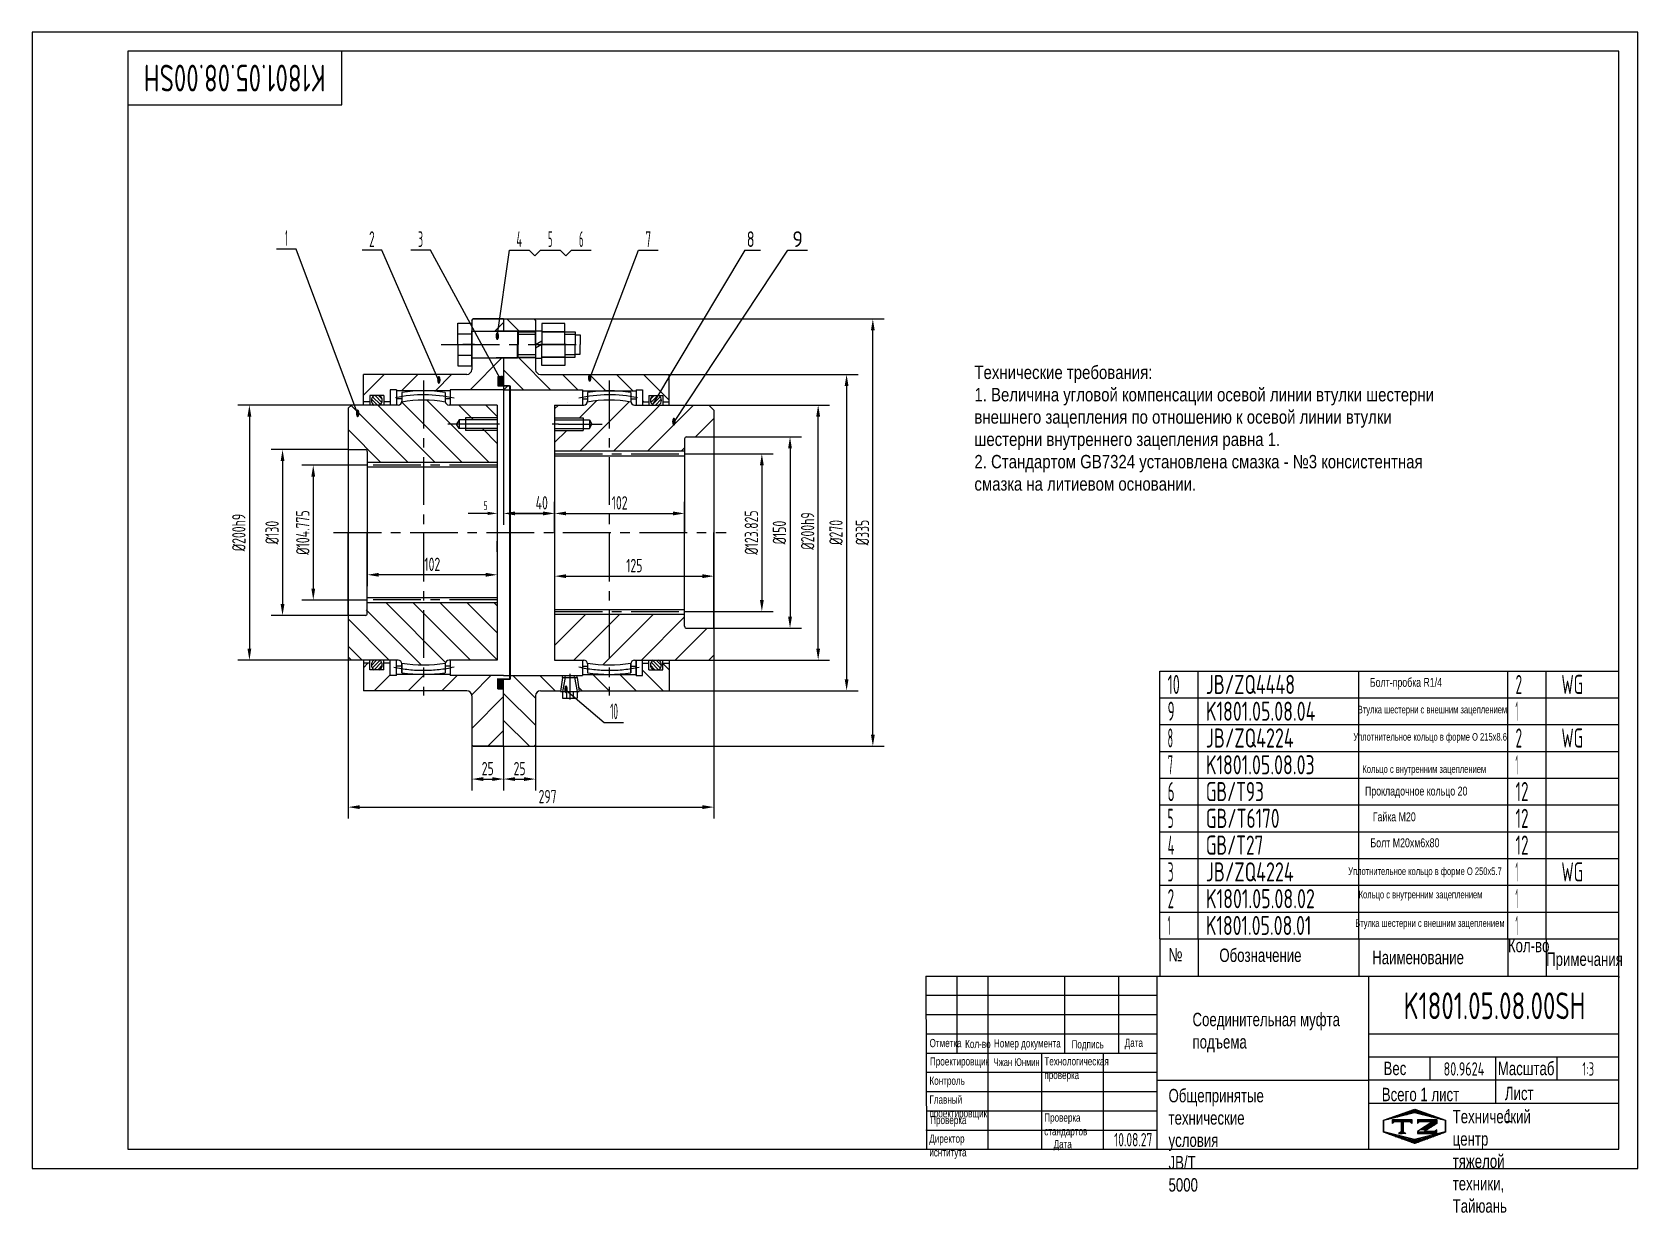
# Model space of a CAD drawing. Extents: x 0 to 1260, y -35 to 891.
import ezdxf
from ezdxf.enums import TextEntityAlignment as Align

# ---------------------------------------------------------------- set-up
doc = ezdxf.new("R2010")
doc.units = 0
doc.header["$LTSCALE"] = 30
doc.header["$MEASUREMENT"] = 0
for name, pattern in [('CENTER', [6.25, 5, -0.5, 0.25, -0.5]), ('F', [0.75, 0.5, -0.25]), ('G', [2, 1.25, -0.25, 0.25, -0.25])]:
    doc.linetypes.add(name, pattern=pattern)
doc.layers.get('0').update_dxf_attribs({"linetype": 'CONTINUOUS'})
doc.layers.get('DEFPOINTS').update_dxf_attribs({"linetype": 'CONTINUOUS'})
for name, color, linetype in [('01', 7, 'CONTINUOUS'), ('02', 1, 'CONTINUOUS'), ('04', 2, 'F'), ('05', 4, 'G'), ('08', 1, 'CONTINUOUS'), ('10', 1, 'CONTINUOUS'), ('11', 3, 'CONTINUOUS'), ('INTE_CENTER', 1, 'CENTER'), ('INTE_THICK', 7, 'CONTINUOUS'), ('INTE_THIN', 2, 'CONTINUOUS'), ('THICK', 7, 'CONTINUOUS'), ('THIN', 1, 'CONTINUOUS')]:
    doc.layers.add(name, color=color, linetype=linetype)
doc.styles.get("Standard").update_dxf_attribs({"font": 'isocp', "width": 0.707, "bigfont": 'intecad.shx'})
doc.dimstyles.new('INTE', dxfattribs={"dimscale": 3, "dimtxt": 3.5, "dimasz": 3, "dimexe": 3, "dimexo": 0, "dimgap": 1, "dimtad": 1, "dimdec": 3, "dimdsep": 46, "dimtxsty": 'Standard', "dimcen": 0, "dimclrd": 1, "dimclre": 1, "dimclrt": 3, "dimaunit": 1, "dimadec": 0, "dimazin": 0, "dimtfac": 1, "dimtdec": 4, "dimtofl": 0, "dimtmove": 0, "dimatfit": 0, "dimfxl": 1, "dimtzin": 0, "dimarcsym": 0})
pattern_1 = [(45, (-221.602, -132.00217), (-0.44194174, 0.44194174), []), (135, (-221.602, -132.00217), (-0.44194174, -0.44194174), [])]

msp = doc.modelspace()

# ---------------------------------------------------------------- texts
at = {"color": 3, "linetype": 'ByBlock', "insert": (355.7788, 519.6842), "char_height": 7, "attachment_point": 5}
msp.add_mtext('5', dxfattribs=at)
at = {"layer": '01', "attachment_point": 1}
for s, insert, char_height in [('{\\fArial|b0|i0|c204|p34;Отметка}', (704.2327, 101.5179), 6.435042), ('{\\fArial|b0|i0|c204|p34;Номер документа}', (754.7443, 101.2728), 6.435042), ('{\\fArial|b0|i0|c204|p34;Дата}', (857.3494, 101.7647), 6.435042), ('{\\fArial|b0|i0|c204|p34;Кол-во}', (732.1395, 100.7777), 6.435042), ('{\\fArial|b0|i0|c204|p34;Подпись}', (815.6128, 100.5309), 6.435042), ('{\\fArial|b0|i0|c204|p34;Проектировщик}', (704.5159, 87.1439), 6.435042), ('{\\fArial|b0|i0|c204|p34;Технологическая\\Pпроверка}', (794.2838, 87.1923), 6.435042), ('{\\fArial|b0|i0|c204|p34;Вес}', (1060.4252, 83.6835), 10.510569), ('{\\fArial|b0|i0|c204|p34;Контроль}', (704.1463, 71.9864), 6.435042), ('{\\fArial|b0|i0|c204|p34;Главный\\Pпроектировщик}', (704.0893, 57.175), 6.435042), ('{\\fArial|b0|i0|c204|p34;Проверка}', (704.7182, 41.1708), 6.435042), ('{\\fArial|b0|i0|c204|p34;Проверка\\Pстандартов}', (794.2222, 43.0827), 6.435042), ('{\\fArial|b0|i0|c204|p34;Директор\\Pиснтитута}', (703.9903, 26.5501), 6.435042), ('{\\fArial|b0|i0|c204|p34;Дата}', (801.5335, 22.249), 6.435042)]:
    msp.add_mtext(s, dxfattribs=dict(at, insert=insert, char_height=char_height))
at = {"layer": '01', "insert": (1114.6676, 45.8815), "char_height": 10.510569, "width": 0.493925, "attachment_point": 1}
msp.add_mtext('{\\fArial|b0|i0|c204|p34;Технический центр\\Pтяжелой техники, Тайюань}', dxfattribs=at)
at = {"layer": '02', "width": 0.605172}
for p, p2 in [((363.5304, 649.5315), (366.5304, 649.5315)), ((317.6632, 615.1452), (320.6632, 615.1452)), ((366.4916, 613.5077), (369.4916, 613.5077)), ((436.0372, 616.7826), (439.0372, 616.7826)), ((253.9622, 588.946), (256.9622, 588.946)), ((502.0402, 582.3962), (505.0402, 582.3962)), ((417.4426, 372.5526), (420.4426, 372.5526))]:
    msp.add_text('●', height=5, dxfattribs=at).set_placement(p, p2, align=Align.FIT)
at = {"layer": '05', "insert": (1150.0849, 83.6338), "char_height": 10.514775, "attachment_point": 1}
msp.add_mtext('{\\fArial|b0|i0|c204|p34;\\C0;Масштаб}', dxfattribs=at)
at = {"layer": '08', "attachment_point": 1}
for s, insert, char_height in [('{\\fArial|b0|i0|c204|p34;\\W0.8;\\C3;Технические требования:\\P1. Величина угловой компенсации осевой линии втулки шестерни\\Pвнешнего зацепления по отношению к осевой линии втулки\\Pшестерни внутреннего зацепления равна 1.\\P2. Стандартом \\fArial|b0|i0|c0|p34;GB7324\\fArial|b0|i0|c204|p34; установлена смазка - №3 консистентная\\Pсмазка на литиевом основании.}', (739.3961, 629.4836), 10.5), ('{\\fArial|b0|i0|c204|p34;\\C3;Болт-пробка \\fArial|b0|i0|c0|p34;R1/4}', (1049.6791, 384.6364), 7), ('{\\fArial|b0|i0|c204|p34;\\C3;Втулка шестерни с внешним зацеплением}', (1040.2392, 362.8155), 6), ('{\\fArial|b0|i0|c204|p34;\\C3;Уплотнительное кольцо в форме О\\fArial|b0|i0|c0|p34; 215x8.6}', (1036.7556, 341.4346), 6), ('{\\fArial|b0|i0|c204|p34;\\C3;Кольцо с внутренним зацеплением}', (1043.8097, 316.1371), 6), ('{\\fArial|b0|i0|c204|p34;\\C3;Прокладочное кольцо 20}', (1045.8667, 299.3789), 7), ('{\\fArial|b0|i0|c204|p34;\\C3;Гайка М20}', (1052.0174, 279.1867), 7), ('{\\fArial|b0|i0|c204|p34;\\C3;Болт М20хм6х80}', (1050.1471, 258.8177), 7), ('{\\fArial|b0|i0|c204|p34;\\C3;Уплотнительное кольцо в форме О 250х5.7}', (1032.6943, 236.0487), 6), ('{\\fArial|b0|i0|c204|p34;\\C3;Кольцо с внутренним зацеплением}', (1040.9109, 217.7515), 6), ('{\\fArial|b0|i0|c204|p34;\\C3;Втулка шестерни с внешним зацеплением}', (1038.2178, 195.3537), 6), ('{\\fArial|b0|i0|c204|p34;\\C0;Кол-во}', (1158, 180), 10.5), ('{\\fArial|b0|i0|c204|p34;\\C0;№}', (891.5965, 172.8267), 10.5), ('{\\fArial|b0|i0|c204|p34;\\C0;Обозначение}', (931.5763, 172.3877), 10.5), ('{\\fArial|b0|i0|c204|p34;\\C0;Наименование}', (1051.5157, 170.6319), 10.5), ('{\\fArial|b0|i0|c204|p34;\\C0;Примечания}', (1188, 169.3209), 10.5), ('{\\fArial|b0|i0|c204|p34;\\C3;Соединительная муфта\\Pподъема}', (910.5285, 122.0218), 10.5), ('{\\fArial|b0|i0|c204|p34;\\C3;Чжан Юнмин}', (754.5198, 86.3219), 6), ('{\\fArial|b0|i0|c204|p34;\\C0;Всего 1 лист}', (1059.055, 63.2064), 10.5)]:
    msp.add_mtext(s, dxfattribs=dict(at, insert=insert, char_height=char_height))
at = {"layer": '08', "char_height": 10.5, "width": 0.216074, "attachment_point": 1}
for s, insert in [('{\\fArial|b0|i0|c204|p34;\\C0;Общепринятые технические\\Pусловия \\fArial|b0|i0|c0|p34;JB/T 5000}', (891.717, 62.325)), ('{\\fArial|b0|i0|c204|p34;\\C0;Лист 1}', (1155.6407, 64.0699))]:
    msp.add_mtext(s, dxfattribs=dict(at, insert=insert))
at = {"layer": '11', "width": 0.696129}
msp.add_text('K1801.05.08.00SH', height=21, rotation=180, dxfattribs=at).set_placement((230.3027, 865.5), (87.6973, 865.5), align=Align.FIT)
at = {"layer": '11'}
for s, height, width, p, p2 in [('1', 12.3744, 0.404, (198.6807, 723.4315), (200.4304, 723.4315)), ('2', 12.3744, 0.579452, (264.4596, 722.4855), (268.834, 722.4855)), ('3', 12.3744, 0.527686, (302.8792, 722.4855), (306.7411, 722.4855)), ('4', 12.3744, 0.554124, (380.0183, 722.4855), (384.4753, 722.4855)), ('5', 12.3744, 0.47817, (404.8359, 722.4855), (408.3354, 722.4855)), ('6', 12.3744, 0.471643, (429.1747, 722.4855), (432.6742, 722.4855)), ('7', 12.3744, 0.654965, (481.2309, 722.4855), (485.6885, 722.4855)), ('8', 12.3744, 0.899818, (560.7427, 722.4855), (566.8668, 722.4855)), ('9', 12.3744, 1.091971, (596.4982, 722.4855), (604.8975, 722.4855)), ('10', 15, 0.606076, (891, 372), (900.5529, 372)), ('JB/ZQ4448', 15, 0.691289, (921, 372), (990.993, 372)), ('2', 15, 0.562593, (1164, 372), (1169.1482, 372)), ('WG', 15, 0.6464, (1200, 372), (1216.968, 372)), ('9', 15, 0.579528, (891, 351), (896.4035, 351)), ('K1801.05.08.04', 15, 0.694153, (921, 351), (1006.9535, 351)), ('1', 15, 0.404, (1164, 351), (1166.121, 351)), ('10', 12.37437, 0.47098, (453.5956, 352.2045), (459.7197, 352.2045)), ('8', 15, 0.514182, (891, 330), (895.242, 330)), ('JB/ZQ4224', 15, 0.691053, (921, 330), (989.9325, 330)), ('2', 15, 0.562593, (1164, 330), (1169.1482, 330)), ('WG', 15, 0.6464, (1200, 330), (1216.968, 330)), ('7', 15, 0.514182, (891, 309), (895.242, 309)), ('K1801.05.08.03', 15, 0.694061, (921, 309), (1006.3323, 309)), ('1', 15, 0.404, (1164, 309), (1166.121, 309)), ('6', 15, 0.600695, (891, 288), (896.4027, 288)), ('GB/T93', 15, 0.691199, (921, 288), (966.5664, 288)), ('12', 15, 0.611465, (1164, 288), (1174.1814, 288)), ('5', 15, 0.527686, (891, 267), (895.6813, 267)), ('GB/T6170', 15, 0.694489, (921, 267), (978.8244, 267)), ('12', 15, 0.611465, (1164, 267), (1174.1814, 267)), ('4', 15, 0.543846, (891, 246), (896.3025, 246)), ('GB/T27', 15, 0.691036, (921, 246), (966.0901, 246)), ('12', 15, 0.611465, (1164, 246), (1174.1814, 246)), ('3', 15, 0.527686, (891, 225), (895.6813, 225)), ('JB/ZQ4224', 15, 0.691053, (921, 225), (989.9325, 225)), ('1', 15, 0.404, (1164, 225), (1166.121, 225)), ('WG', 15, 0.6464, (1200, 225), (1216.968, 225)), ('2', 15, 0.562593, (891, 204), (896.1482, 204)), ('K1801.05.08.02', 15, 0.694091, (921, 204), (1006.53, 204)), ('1', 15, 0.404, (1164, 204), (1166.121, 204)), ('1', 15, 0.404, (891, 183), (893.121, 183)), ('K1801.05.08.01', 15, 0.693669, (921, 183), (1003.772, 183)), ('1', 15, 0.404, (1164, 183), (1166.121, 183)), ('K1801.05.08.00SH', 21, 0.696129, (1076.1973, 117), (1218.8027, 117)), ('80.9624', 10.5, 0.683187, (1107.5265, 72.75), (1139.4735, 72.75)), ('1:3', 10.5, 0.630783, (1216.3922, 72.75), (1225.6078, 72.75)), ('10.08.27', 10.5, 0.642055, (849, 17.25), (879, 17.25))]:
    msp.add_text(s, height=height, dxfattribs=dict(at, width=width)).set_placement(p, p2, align=Align.FIT)

# ---------------------------------------------------------------- blocks, each defined once
blk = doc.blocks.new('*D128')
at = {"layer": '08', "color": 1, "lineweight": -2}
for p, q in [((394, 666.1), (668.7, 666.1)), ((659.7, 340.1), (659.7, 657.1)), ((384.5, 331.1), (668.7, 331.1))]:
    blk.add_line(p, q, dxfattribs=at)
at = {"layer": '08', "color": 1}
for points in [[(658.2, 657.1), (661.2, 657.1), (659.7, 666.1)], [(658.2, 340.1), (661.2, 340.1), (659.7, 331.1)]]:
    blk.add_solid(points, dxfattribs=at)
at = {"layer": 'DEFPOINTS', "color": 0}
for p in [(394, 666.1), (659.7, 666.1), (384.5, 331.1)]:
    blk.add_point(p, dxfattribs=at)
at = {"layer": '08', "color": 3, "insert": (651.5, 498.6), "char_height": 10.5, "attachment_point": 5, "rotation": 90}
blk.add_mtext('%%C335', dxfattribs=at)
blk = doc.blocks.new('*D129')
at = {"layer": '08', "color": 1, "lineweight": -2}
for p, q in [((500, 622.6), (648.1, 622.6)), ((639.1, 613.6), (639.1, 383.6)), ((500, 374.6), (648.1, 374.6))]:
    blk.add_line(p, q, dxfattribs=at)
at = {"layer": '08', "color": 1}
for points in [[(637.6, 613.6), (640.6, 613.6), (639.1, 622.6)], [(637.6, 383.6), (640.6, 383.6), (639.1, 374.6)]]:
    blk.add_solid(points, dxfattribs=at)
at = {"layer": 'DEFPOINTS', "color": 0}
for p in [(500, 622.6), (500, 374.6), (639.1, 374.6)]:
    blk.add_point(p, dxfattribs=at)
at = {"layer": '08', "color": 3, "insert": (630.8, 498.7), "char_height": 10.5, "attachment_point": 5, "rotation": 90}
blk.add_mtext('%%c270', dxfattribs=at)
blk = doc.blocks.new('*D130')
at = {"layer": '08', "color": 1, "lineweight": -2}
for p, q in [((531, 598.6), (625.8, 598.6)), ((616.8, 407.6), (616.8, 589.6)), ((531, 398.6), (625.8, 398.6))]:
    blk.add_line(p, q, dxfattribs=at)
at = {"layer": '08', "color": 1}
for points in [[(615.3, 589.6), (618.3, 589.6), (616.8, 598.6)], [(615.3, 407.6), (618.3, 407.6), (616.8, 398.6)]]:
    blk.add_solid(points, dxfattribs=at)
at = {"layer": 'DEFPOINTS', "color": 0}
for p in [(531, 598.6), (616.8, 598.6), (531, 398.6)]:
    blk.add_point(p, dxfattribs=at)
at = {"layer": '08', "color": 3, "insert": (608.5, 499.8), "char_height": 10.5, "attachment_point": 5, "rotation": 90}
blk.add_mtext('%%c200h9', dxfattribs=at)
blk = doc.blocks.new('*D131')
at = {"layer": '08', "color": 1, "lineweight": -2}
for p, q in [((370, 614.7), (370, 504.6)), ((410, 498.6), (410, 522.6)), ((401, 513.6), (379, 513.6))]:
    blk.add_line(p, q, dxfattribs=at)
at = {"layer": '08', "color": 1}
for points in [[(379, 515.1), (379, 512.1), (370, 513.6)], [(401, 515.1), (401, 512.1), (410, 513.6)]]:
    blk.add_solid(points, dxfattribs=at)
at = {"layer": 'DEFPOINTS', "color": 0}
for p in [(370, 614.7), (370, 513.6), (410, 498.6)]:
    blk.add_point(p, dxfattribs=at)
at = {"layer": '08', "color": 3, "insert": (399.9, 521.9), "char_height": 10.5, "attachment_point": 5}
blk.add_mtext('40', dxfattribs=at)
blk = doc.blocks.new('*D132')
at = {"layer": '08', "color": 1, "lineweight": -2}
for p, q in [((248, 403.6), (248, 274.3)), ((535, 403.6), (535, 274.3)), ((257, 283.3), (526, 283.3))]:
    blk.add_line(p, q, dxfattribs=at)
at = {"layer": '08', "color": 1}
for points in [[(257, 284.8), (257, 281.8), (248, 283.3)], [(526, 284.8), (526, 281.8), (535, 283.3)]]:
    blk.add_solid(points, dxfattribs=at)
at = {"layer": 'DEFPOINTS', "color": 0}
for p in [(248, 403.6), (535, 403.6), (535, 283.3)]:
    blk.add_point(p, dxfattribs=at)
at = {"layer": '08', "color": 3, "insert": (404.5, 291.6), "char_height": 10.5, "attachment_point": 5}
blk.add_mtext('297', dxfattribs=at)
blk = doc.blocks.new('*D136')
at = {"layer": '08', "color": 1, "lineweight": -2}
for p, q in [((345, 340.9), (345, 296.3)), ((370, 331.1), (370, 296.3)), ((354, 305.3), (361, 305.3))]:
    blk.add_line(p, q, dxfattribs=at)
at = {"layer": '08', "color": 1}
for points in [[(354, 306.8), (354, 303.8), (345, 305.3)], [(361, 306.8), (361, 303.8), (370, 305.3)]]:
    blk.add_solid(points, dxfattribs=at)
at = {"layer": 'DEFPOINTS', "color": 0}
for p in [(345, 340.9), (370, 331.1), (370, 305.3)]:
    blk.add_point(p, dxfattribs=at)
at = {"layer": '08', "color": 3, "insert": (357.5, 313.5), "char_height": 10.5, "attachment_point": 5}
blk.add_mtext('25', dxfattribs=at)
blk = doc.blocks.new('*D137')
at = {"layer": '08', "color": 1, "lineweight": -2}
for p, q in [((263, 498.6), (263, 456.5)), ((365, 497.6), (365, 456.5)), ((356, 465.5), (272, 465.5))]:
    blk.add_line(p, q, dxfattribs=at)
at = {"layer": '08', "color": 1}
for points in [[(272, 467), (272, 464), (263, 465.5)], [(356, 467), (356, 464), (365, 465.5)]]:
    blk.add_solid(points, dxfattribs=at)
at = {"layer": 'DEFPOINTS', "color": 0}
for p in [(263, 498.6), (365, 497.6), (263, 465.5)]:
    blk.add_point(p, dxfattribs=at)
at = {"layer": '08', "color": 3, "insert": (314, 473.7), "char_height": 10.5, "attachment_point": 5}
blk.add_mtext('102', dxfattribs=at)
blk = doc.blocks.new('*D138')
at = {"layer": '08', "color": 1, "lineweight": -2}
for p, q in [((263, 551.4), (211.6, 551.4)), ((220.6, 542.4), (220.6, 454.7)), ((263, 445.7), (211.6, 445.7))]:
    blk.add_line(p, q, dxfattribs=at)
at = {"layer": '08', "color": 1}
for points in [[(219.1, 542.4), (222.1, 542.4), (220.6, 551.4)], [(219.1, 454.7), (222.1, 454.7), (220.6, 445.7)]]:
    blk.add_solid(points, dxfattribs=at)
at = {"layer": 'DEFPOINTS', "color": 0}
for p in [(263, 551.4), (220.6, 445.7), (263, 445.7)]:
    blk.add_point(p, dxfattribs=at)
at = {"layer": '08', "color": 3, "insert": (212.4, 498.6), "char_height": 10.5, "attachment_point": 5, "rotation": 90}
blk.add_mtext('%%c104.775', dxfattribs=at)
blk = doc.blocks.new('*D139')
at = {"layer": '08', "color": 1, "lineweight": -2}
for p, q in [((410, 498.6), (410, 522.6)), ((512, 498.6), (512, 522.6)), ((419, 513.6), (503, 513.6))]:
    blk.add_line(p, q, dxfattribs=at)
at = {"layer": '08', "color": 1}
for points in [[(419, 515.1), (419, 512.1), (410, 513.6)], [(503, 515.1), (503, 512.1), (512, 513.6)]]:
    blk.add_solid(points, dxfattribs=at)
at = {"layer": 'DEFPOINTS', "color": 0}
for p in [(512, 513.6), (410, 498.6), (512, 498.6)]:
    blk.add_point(p, dxfattribs=at)
at = {"layer": '08', "color": 3, "insert": (461, 521.9), "char_height": 10.5, "attachment_point": 5}
blk.add_mtext('102', dxfattribs=at)
blk = doc.blocks.new('*D140')
at = {"layer": '08', "color": 1, "lineweight": -2}
for p, q in [((252.8, 598.6), (161.5, 598.6)), ((170.5, 589.6), (170.5, 407.6)), ((252.8, 398.6), (161.5, 398.6))]:
    blk.add_line(p, q, dxfattribs=at)
at = {"layer": '08', "color": 1}
for points in [[(169, 589.6), (172, 589.6), (170.5, 598.6)], [(169, 407.6), (172, 407.6), (170.5, 398.6)]]:
    blk.add_solid(points, dxfattribs=at)
at = {"layer": 'DEFPOINTS', "color": 0}
for p in [(252.8, 598.6), (170.5, 398.6), (252.8, 398.6)]:
    blk.add_point(p, dxfattribs=at)
at = {"layer": '08', "color": 3, "insert": (162.2, 498.6), "char_height": 10.5, "attachment_point": 5, "rotation": 90}
blk.add_mtext('%%c200h9', dxfattribs=at)
blk = doc.blocks.new('*D141')
at = {"layer": '08', "color": 1, "lineweight": -2}
for p, q in [((512, 560.4), (581.6, 560.4)), ((572.6, 551.4), (572.6, 445.7)), ((512, 436.7), (581.6, 436.7))]:
    blk.add_line(p, q, dxfattribs=at)
at = {"layer": '08', "color": 1}
for points in [[(571.1, 551.4), (574.1, 551.4), (572.6, 560.4)], [(571.1, 445.7), (574.1, 445.7), (572.6, 436.7)]]:
    blk.add_solid(points, dxfattribs=at)
at = {"layer": 'DEFPOINTS', "color": 0}
for p in [(512, 560.4), (512, 436.7), (572.6, 436.7)]:
    blk.add_point(p, dxfattribs=at)
at = {"layer": '08', "color": 3, "insert": (564.4, 498.6), "char_height": 10.5, "attachment_point": 5, "rotation": 90}
blk.add_mtext('%%c123.825', dxfattribs=at)
blk = doc.blocks.new('*D142')
at = {"layer": '08', "color": 1, "lineweight": -2}
for p, q in [((410, 498.6), (410, 455.4)), ((535, 498.6), (535, 455.4)), ((419, 464.4), (526, 464.4))]:
    blk.add_line(p, q, dxfattribs=at)
at = {"layer": '08', "color": 1}
for points in [[(419, 465.9), (419, 462.9), (410, 464.4)], [(526, 465.9), (526, 462.9), (535, 464.4)]]:
    blk.add_solid(points, dxfattribs=at)
at = {"layer": 'DEFPOINTS', "color": 0}
for p in [(410, 498.6), (535, 498.6), (535, 464.4)]:
    blk.add_point(p, dxfattribs=at)
at = {"layer": '08', "color": 3, "insert": (472.5, 472.7), "char_height": 10.5, "attachment_point": 5}
blk.add_mtext('125', dxfattribs=at)
blk = doc.blocks.new('*D143')
at = {"layer": '08', "color": 1, "lineweight": -2}
for p, q in [((370, 331.1), (370, 296.3)), ((395, 332.1), (395, 296.3)), ((379, 305.3), (386, 305.3))]:
    blk.add_line(p, q, dxfattribs=at)
at = {"layer": '08', "color": 1}
for points in [[(379, 306.8), (379, 303.8), (370, 305.3)], [(386, 306.8), (386, 303.8), (395, 305.3)]]:
    blk.add_solid(points, dxfattribs=at)
at = {"layer": 'DEFPOINTS', "color": 0}
for p in [(370, 331.1), (395, 332.1), (395, 305.3)]:
    blk.add_point(p, dxfattribs=at)
at = {"layer": '08', "color": 3, "insert": (382.5, 313.5), "char_height": 10.5, "attachment_point": 5}
blk.add_mtext('25', dxfattribs=at)
blk = doc.blocks.new('*D144')
at = {"layer": '08', "color": 1, "lineweight": -2}
for p, q in [((535, 573.6), (603.7, 573.6)), ((594.7, 564.6), (594.7, 432.6)), ((535, 423.6), (603.7, 423.6))]:
    blk.add_line(p, q, dxfattribs=at)
at = {"layer": '08', "color": 1}
for points in [[(593.2, 564.6), (596.2, 564.6), (594.7, 573.6)], [(593.2, 432.6), (596.2, 432.6), (594.7, 423.6)]]:
    blk.add_solid(points, dxfattribs=at)
at = {"layer": 'DEFPOINTS', "color": 0}
for p in [(535, 573.6), (535, 423.6), (594.7, 423.6)]:
    blk.add_point(p, dxfattribs=at)
at = {"layer": '08', "color": 3, "insert": (586.4, 498.6), "char_height": 10.5, "attachment_point": 5, "rotation": 90}
blk.add_mtext('%%c150', dxfattribs=at)
blk = doc.blocks.new('*D145')
at = {"layer": '08', "color": 1, "lineweight": -2}
for p, q in [((248, 563.6), (187.5, 563.6)), ((196.5, 554.6), (196.5, 442.6)), ((248, 433.6), (187.5, 433.6))]:
    blk.add_line(p, q, dxfattribs=at)
at = {"layer": '08', "color": 1}
for points in [[(195, 554.6), (198, 554.6), (196.5, 563.6)], [(195, 442.6), (198, 442.6), (196.5, 433.6)]]:
    blk.add_solid(points, dxfattribs=at)
at = {"layer": 'DEFPOINTS', "color": 0}
for p in [(248, 563.6), (196.5, 433.6), (248, 433.6)]:
    blk.add_point(p, dxfattribs=at)
at = {"layer": '08', "color": 3, "insert": (188.3, 498.6), "char_height": 10.5, "attachment_point": 5, "rotation": 90}
blk.add_mtext('%%c130', dxfattribs=at)
blk = doc.blocks.new('*U159', base_point=(251.96, 168.31))
at = {"layer": '01'}
for p, q in [((251.96, 168.31), (251.96, 182.31)), ((195.96, 168.31), (251.96, 168.31))]:
    blk.add_line(p, q, dxfattribs=at)
blk = doc.blocks.new('*U160')
at = {"layer": '04'}
blk.add_blockref('*U159', (0, 0), dxfattribs=at)
blk = doc.blocks.new('*U161')
at = {"layer": '01'}
for points in [[(415, 292), (25, 292)], [(25, 292), (25, 5)], [(415, 5), (415, 292)], [(25, 5), (415, 5)]]:
    blk.add_lwpolyline(points, dxfattribs=at)
at = {"layer": '02'}
for points in [[(420, 297), (0, 297)], [(0, 297), (0, 0)], [(420, 0), (420, 297)], [(0, 0), (420, 0)]]:
    blk.add_lwpolyline(points, dxfattribs=at)
blk = doc.blocks.new('*U164')
at = {"layer": '01'}
for p, q in [((0, -21), (0, 0)), ((360, -21), (360, 0))]:
    blk.add_line(p, q, dxfattribs=at)
at = {"layer": '02'}
for p, q in [((0, 0), (30, 0)), ((30, -21), (30, 0)), ((30, 0), (156, 0)), ((156, -21), (156, 0)), ((156, 0), (273, 0)), ((273, -21), (273, 0)), ((273, 0), (303, 0)), ((303, -21), (303, 0)), ((303, 0), (360, 0))]:
    blk.add_line(p, q, dxfattribs=at)
blk = doc.blocks.new('*U165')
at = {"layer": '01'}
for p, q in [((0, -21), (0, 0)), ((360, -21), (360, 0))]:
    blk.add_line(p, q, dxfattribs=at)
at = {"layer": '02'}
for p, q in [((0, 0), (30, 0)), ((30, -21), (30, 0)), ((30, 0), (156, 0)), ((156, -21), (156, 0)), ((156, 0), (273, 0)), ((273, -21), (273, 0)), ((273, 0), (303, 0)), ((303, -21), (303, 0)), ((303, 0), (360, 0))]:
    blk.add_line(p, q, dxfattribs=at)
blk = doc.blocks.new('*U166')
at = {"layer": '01'}
for p, q in [((0, -21), (0, 0)), ((360, -21), (360, 0))]:
    blk.add_line(p, q, dxfattribs=at)
at = {"layer": '02'}
for p, q in [((0, 0), (30, 0)), ((30, -21), (30, 0)), ((30, 0), (156, 0)), ((156, -21), (156, 0)), ((156, 0), (273, 0)), ((273, -21), (273, 0)), ((273, 0), (303, 0)), ((303, -21), (303, 0)), ((303, 0), (360, 0))]:
    blk.add_line(p, q, dxfattribs=at)
blk = doc.blocks.new('*U167')
at = {"layer": '01'}
for p, q in [((0, -21), (0, 0)), ((360, -21), (360, 0))]:
    blk.add_line(p, q, dxfattribs=at)
at = {"layer": '02'}
for p, q in [((0, 0), (30, 0)), ((30, -21), (30, 0)), ((30, 0), (156, 0)), ((156, -21), (156, 0)), ((156, 0), (273, 0)), ((273, -21), (273, 0)), ((273, 0), (303, 0)), ((303, -21), (303, 0)), ((303, 0), (360, 0))]:
    blk.add_line(p, q, dxfattribs=at)
blk = doc.blocks.new('*U168')
at = {"layer": '01'}
for p, q in [((0, -21), (0, 0)), ((360, -21), (360, 0))]:
    blk.add_line(p, q, dxfattribs=at)
at = {"layer": '02'}
for p, q in [((0, 0), (30, 0)), ((30, -21), (30, 0)), ((30, 0), (156, 0)), ((156, -21), (156, 0)), ((156, 0), (273, 0)), ((273, -21), (273, 0)), ((273, 0), (303, 0)), ((303, -21), (303, 0)), ((303, 0), (360, 0))]:
    blk.add_line(p, q, dxfattribs=at)
blk = doc.blocks.new('*U169')
at = {"layer": '01'}
for p, q in [((0, -21), (0, 0)), ((360, -21), (360, 0))]:
    blk.add_line(p, q, dxfattribs=at)
at = {"layer": '02'}
for p, q in [((0, 0), (30, 0)), ((30, -21), (30, 0)), ((30, 0), (156, 0)), ((156, -21), (156, 0)), ((156, 0), (273, 0)), ((273, -21), (273, 0)), ((273, 0), (303, 0)), ((303, -21), (303, 0)), ((303, 0), (360, 0))]:
    blk.add_line(p, q, dxfattribs=at)
blk = doc.blocks.new('*U170')
at = {"layer": '01'}
for p, q in [((0, -21), (0, 0)), ((360, -21), (360, 0))]:
    blk.add_line(p, q, dxfattribs=at)
at = {"layer": '02'}
for p, q in [((0, 0), (30, 0)), ((30, -21), (30, 0)), ((30, 0), (156, 0)), ((156, -21), (156, 0)), ((156, 0), (273, 0)), ((273, -21), (273, 0)), ((273, 0), (303, 0)), ((303, -21), (303, 0)), ((303, 0), (360, 0))]:
    blk.add_line(p, q, dxfattribs=at)
blk = doc.blocks.new('*U171')
at = {"layer": '01'}
for p, q in [((0, -21), (0, 0)), ((360, -21), (360, 0))]:
    blk.add_line(p, q, dxfattribs=at)
at = {"layer": '02'}
for p, q in [((0, 0), (30, 0)), ((30, -21), (30, 0)), ((30, 0), (156, 0)), ((156, -21), (156, 0)), ((156, 0), (273, 0)), ((273, -21), (273, 0)), ((273, 0), (303, 0)), ((303, -21), (303, 0)), ((303, 0), (360, 0))]:
    blk.add_line(p, q, dxfattribs=at)
blk = doc.blocks.new('*U172')
at = {"layer": '01'}
for p, q in [((0, -21), (0, 0)), ((360, -21), (360, 0))]:
    blk.add_line(p, q, dxfattribs=at)
at = {"layer": '02'}
for p, q in [((0, 0), (30, 0)), ((30, -21), (30, 0)), ((30, 0), (156, 0)), ((156, -21), (156, 0)), ((156, 0), (273, 0)), ((273, -21), (273, 0)), ((273, 0), (303, 0)), ((303, -21), (303, 0)), ((303, 0), (360, 0))]:
    blk.add_line(p, q, dxfattribs=at)
blk = doc.blocks.new('*U173')
at = {"layer": '01'}
for p, q in [((0, -21), (0, 0)), ((0, 0), (30, 0)), ((30, 0), (156, 0)), ((156, 0), (273, 0)), ((273, 0), (303, 0)), ((303, 0), (360, 0)), ((360, -21), (360, 0))]:
    blk.add_line(p, q, dxfattribs=at)
at = {"layer": '02'}
for p, q in [((30, -21), (30, 0)), ((156, -21), (156, 0)), ((273, -21), (273, 0)), ((303, -21), (303, 0))]:
    blk.add_line(p, q, dxfattribs=at)
blk = doc.blocks.new('*X177')
at = {"color": 0}
for p, q in [((127.06, 7.8), (132.06, 7.8)), ((127.06, 7.5), (132.06, 7.5)), ((127.06, 7.2), (127.32, 7.2)), ((127.84, 5.4), (129.64, 5.4)), ((128.3, 5.7), (130.1, 5.7)), ((128.77, 6), (130.57, 6)), ((129.23, 6.3), (131.04, 6.3)), ((129.7, 6.6), (131.51, 6.6)), ((130.16, 6.9), (131.98, 6.9)), ((130.62, 7.2), (132.06, 7.2))]:
    blk.add_line(p, q, dxfattribs=at)
blk = doc.blocks.new('*X178')
at = {"color": 0}
for p, q in [((127.06, 4.8), (132.06, 4.8)), ((127.06, 4.5), (132.06, 4.5)), ((131.84, 5.1), (132.06, 5.1))]:
    blk.add_line(p, q, dxfattribs=at)
blk = doc.blocks.new('*X176')
at = {"color": 0}
for p, q in [((122.34, 4.5), (123.72, 4.5)), ((122.82, 4.8), (123.24, 4.8))]:
    blk.add_line(p, q, dxfattribs=at)
blk = doc.blocks.new('*X175')
at = {"color": 0}
for p, q in [((120.53, 7.8), (125.53, 7.8)), ((120.53, 7.5), (125.53, 7.5)), ((120.53, 7.2), (120.79, 7.2)), ((125.27, 7.2), (125.53, 7.2))]:
    blk.add_line(p, q, dxfattribs=at)
blk = doc.blocks.new('*X174')
at = {"color": 0}
for p, q in [((119.8, 8.4), (120.72, 8.4)), ((120.66, 8.7), (121.92, 8.7)), ((121.52, 9), (123.12, 9)), ((122.38, 9.3), (124.32, 9.3)), ((123.24, 9.6), (125.52, 9.6)), ((124.1, 9.9), (128.52, 9.9)), ((124.97, 10.2), (127.67, 10.2)), ((125.83, 10.5), (126.82, 10.5)), ((127.02, 9.6), (129.37, 9.6)), ((128.22, 9.3), (130.22, 9.3)), ((129.42, 9), (131.07, 9)), ((130.62, 8.7), (131.92, 8.7)), ((131.82, 8.4), (132.77, 8.4)), ((118.22, 7.8), (118.32, 7.8)), ((118.22, 7.5), (118.27, 7.5)), ((118.22, 7.2), (118.27, 7.2)), ((118.22, 6.9), (118.27, 6.9)), ((118.22, 6.6), (118.27, 6.6)), ((118.22, 6.3), (118.27, 6.3)), ((118.22, 6), (118.27, 6)), ((118.22, 5.7), (118.27, 5.7)), ((118.22, 5.4), (118.27, 5.4)), ((118.22, 5.1), (118.27, 5.1)), ((118.22, 4.8), (118.27, 4.8)), ((118.79, 4.5), (119.42, 4.5)), ((118.94, 8.1), (119.52, 8.1)), ((119.61, 4.2), (120.62, 4.2)), ((131.92, 4.2), (132.95, 4.2)), ((133.02, 8.1), (133.62, 8.1)), ((133.12, 4.5), (133.76, 4.5)), ((134.22, 7.8), (134.32, 7.8)), ((134.27, 7.5), (134.32, 7.5)), ((134.27, 7.2), (134.32, 7.2)), ((134.27, 6.9), (134.32, 6.9)), ((134.27, 6.6), (134.32, 6.6)), ((134.27, 6.3), (134.32, 6.3)), ((134.27, 6), (134.32, 6)), ((134.27, 5.7), (134.32, 5.7)), ((134.27, 5.4), (134.32, 5.4)), ((134.27, 5.1), (134.32, 5.1)), ((134.27, 4.8), (134.32, 4.8)), ((120.43, 3.9), (121.82, 3.9)), ((121.26, 3.6), (123.02, 3.6)), ((122.08, 3.3), (124.22, 3.3)), ((122.91, 3), (125.42, 3)), ((123.73, 2.7), (128.89, 2.7)), ((124.55, 2.4), (128.07, 2.4)), ((125.38, 2.1), (127.26, 2.1)), ((126.2, 1.8), (126.45, 1.8)), ((127.12, 3), (129.7, 3)), ((128.32, 3.3), (130.51, 3.3)), ((129.52, 3.6), (131.32, 3.6)), ((130.72, 3.9), (132.14, 3.9))]:
    blk.add_line(p, q, dxfattribs=at)

# ---------------------------------------------------------------- dimensions: what is measured, and where the dimension line sits
at = {"layer": '08'}
for base, p1, p2, text, picture, middle in [((659.7325, 666.074), (384.4968, 331.074), (393.9968, 666.074), '%%C335', '*D128', (659.7325, 498.574)), ((639.0764, 374.574), (499.9968, 622.574), (499.9968, 374.574), '%%c270', '*D129', (639.0764, 498.7193)), ((170.4894, 398.574), (252.8113, 598.574), (252.8113, 398.574), '%%c200h9', '*D140', (170.4894, 498.574)), ((616.7678, 598.574), (530.9968, 398.574), (530.9968, 598.574), '%%c200h9', '*D130', (616.7678, 499.8467))]:
    dim = msp.add_linear_dim(base=base, p1=p1, p2=p2, angle=90, text=text, dimstyle='INTE', dxfattribs=at)
    dim.commit()
    dim.dimension.update_dxf_attribs({"geometry": picture, "text_midpoint": middle, "dimtype": 160})
for base, p1, p2, text, picture, middle in [((369.9968, 513.6327), (409.9968, 498.574), (369.9968, 614.6627), '40', '*D131', (399.9182, 513.6327)), ((534.9968, 283.3304), (247.9968, 403.574), (534.9968, 403.574), '297', '*D132', (404.4968, 283.3304))]:
    dim = msp.add_linear_dim(base=base, p1=p1, p2=p2, text=text, dimstyle='INTE', dxfattribs=at)
    dim.commit()
    dim.dimension.update_dxf_attribs({"geometry": picture, "text_midpoint": middle, "dimtype": 160})
for base, p1, p2, text, picture, middle in [((594.6792, 423.574), (534.9968, 573.574), (534.9968, 423.574), '%%c150', '*D144', (586.4292, 498.574)), ((196.5181, 433.574), (247.9968, 563.574), (247.9968, 433.574), '%%c130', '*D145', (188.2681, 498.574)), ((572.6473, 436.7365), (511.9968, 560.4115), (511.9968, 436.7365), '%%c123.825', '*D141', (564.3963, 498.574)), ((220.6258, 445.7365), (262.9968, 551.4115), (262.9968, 445.7365), '%%c104.775', '*D138', (212.3758, 498.574))]:
    dim = msp.add_linear_dim(base=base, p1=p1, p2=p2, angle=90, text=text, dimstyle='INTE', dxfattribs=at)
    dim.commit()
    dim.dimension.update_dxf_attribs({"geometry": picture, "text_midpoint": middle})
for base, p1, p2, picture, middle in [((511.9968, 513.6277), (409.9968, 498.574), (511.9968, 498.574), '*D139', (460.9968, 521.8787)), ((534.9968, 464.424), (409.9968, 498.574), (534.9968, 498.574), '*D142', (472.4968, 472.675)), ((369.9968, 305.2594), (344.9968, 340.894), (369.9968, 331.074), '*D136', (357.4968, 313.5104)), ((394.9968, 305.2594), (369.9968, 331.074), (394.9968, 332.074), '*D143', (382.4968, 313.5104))]:
    dim = msp.add_linear_dim(base=base, p1=p1, p2=p2, dimstyle='INTE', dxfattribs=at)
    dim.commit()
    dim.dimension.update_dxf_attribs({"geometry": picture, "text_midpoint": middle})
dim = msp.add_linear_dim(base=(262.9968, 465.4606), p1=(364.9968, 497.574), p2=(262.9968, 498.574), dimstyle='INTE', dxfattribs=at)
dim.commit()
dim.dimension.update_dxf_attribs({"geometry": '*D137', "text_midpoint": (313.9968, 465.4606), "dimtype": 160})

# ---------------------------------------------------------------- hatches: boundary and pattern name
at = {"layer": '08'}
h = msp.add_hatch(dxfattribs=at)
h.set_pattern_fill('ANSI31', color=256, scale=150, style=0)
h.set_pattern_definition([(45, (-173.86, -119.142), (-13.25825, 13.25825), [])])
h.paths.add_polyline_path([(365.4968, 621.074), (366.3733, 621.074), (358.5121, 635.5232), (344.9968, 635.5232), (344.9968, 635.2141), (344.9968, 626.574, -0.414213562), (340.9968, 622.574), (259.9968, 622.574), (259.9968, 601.074), (264.9968, 601.074), (264.9968, 606.074), (275.9968, 606.074), (275.9968, 601.074), (280.9968, 601.074), (280.9968, 610.574), (285.9968, 610.574), (285.9968, 609.774), (327.9968, 609.774), (327.9968, 610.574), (369.9968, 610.574), (374.4968, 610.574), (374.4968, 613.574), (365.4968, 613.574)])
h.paths.add_polyline_path([(344.9968, 660.3652), (347.087, 656.5232), (365.6561, 656.5232), (366.9866, 666.074), (345.9968, 666.074), (344.9968, 665.074)])
h.paths.add_polyline_path([(369.9968, 635.5232), (364.0157, 635.5232), (358.5121, 635.5232), (366.3733, 621.074), (369.9968, 621.074)], flags=17)
h.paths.add_polyline_path([(365.6561, 656.5232), (369.9968, 656.5232), (369.9968, 666.074), (366.9866, 666.074)])
h.paths.add_polyline_path([(316.9479, 614.8033), (321.6889, 614.8033), (321.6889, 620.9571), (316.9479, 620.9571)], flags=24)
h = msp.add_hatch(dxfattribs=at)
h.set_pattern_fill('ANSI31', color=256, scale=120, angle=90, style=0)
h.set_pattern_definition([(135, (-199.86, -119.142), (-10.6066, -10.6066), [])])
h.paths.add_polyline_path([(374.9968, 613.574), (374.9968, 610.574), (431.9968, 610.574), (431.9968, 609.774), (473.9968, 609.774), (473.9968, 610.574), (478.9968, 610.574), (478.9968, 601.074), (483.9968, 601.074), (483.9968, 606.074), (494.9968, 606.074), (494.9968, 601.074), (499.9968, 601.074), (499.9968, 622.574), (398.9968, 622.574, -0.414213562), (394.9968, 626.574), (394.9968, 635.5232), (369.9968, 635.5232), (369.9968, 613.574), (374.4968, 613.574)])
h.paths.add_polyline_path([(394.9968, 656.5232), (394.9968, 656.8324), (394.9968, 665.074), (393.9968, 666.074), (369.9968, 666.074), (369.9968, 656.5232)])
h = msp.add_hatch(dxfattribs=at)
h.set_pattern_fill('ANSI37', color=256, scale=5, style=0)
h.set_pattern_definition(pattern_1)
h.paths.add_polyline_path([(365.4968, 620.2241), (365.4968, 614.6856, 0.353903355), (369.9968, 614.6627), (369.9968, 620.247, 0.353903355)])
h.paths.add_polyline_path([(366.077, 613.4641), (370.818, 613.4641), (370.818, 619.6179), (366.077, 619.6179)], flags=9)
h = msp.add_hatch(dxfattribs=at)
h.set_pattern_fill('ANSI31', color=256, scale=120, angle=90, style=0)
h.paths.add_polyline_path([(307.1968, 602.374, 0.041306939), (290.1337, 600.9619, -0.355238063), (287.1968, 598.574), (250.4968, 598.574), (247.9968, 596.074), (247.9968, 559.374), (261.4968, 559.374, -0.414213562), (262.9968, 557.874), (262.9968, 553.5895), (307.1968, 553.5895)])
h.paths.add_polyline_path([(364.9968, 578.574), (339.9968, 578.574), (339.9968, 580.074), (334.9968, 580.074), (332.9761, 583.574), (334.9968, 587.074), (339.9968, 587.074), (339.9968, 588.574), (364.9968, 588.574), (364.9968, 598.574), (327.1968, 598.574, -0.355238063), (324.2599, 600.9619, 0.041306939), (307.1968, 602.374), (307.1968, 553.5895), (364.9968, 553.5895)])
h.paths.add_polyline_path([(307.1968, 443.5585), (262.9968, 443.5585), (262.9968, 439.274, -0.414213562), (261.4968, 437.774), (247.9968, 437.774), (247.9968, 401.074), (250.4968, 398.574), (287.1968, 398.574, -0.355238063), (290.1337, 396.186, 0.041306939), (307.1968, 394.774)])
h.paths.add_polyline_path([(364.9968, 443.5585), (307.1968, 443.5585), (307.1968, 394.774, 0.041306939), (324.2599, 396.186, -0.355238063), (327.1968, 398.574), (364.9968, 398.574)])
h.paths.add_polyline_path([(364.9968, 588.574), (339.9968, 588.574), (339.9968, 587.074), (364.9968, 587.074)], flags=16)
h.paths.add_polyline_path([(364.9968, 580.074), (339.9968, 580.074), (339.9968, 578.574), (364.9968, 578.574)], flags=17)
h.paths.add_polyline_path([(253.2469, 588.6041), (257.9879, 588.6041), (257.9879, 594.758), (253.2469, 594.758)], flags=24)
h = msp.add_hatch(dxfattribs=at)
h.set_pattern_fill('ANSI31', color=256, scale=150, style=0)
h.paths.add_polyline_path([(472.7968, 598.574, -0.355238063), (469.8599, 600.9619, 0.041306939), (452.7968, 602.374), (452.7968, 562.5895), (511.9968, 562.5895), (511.9968, 572.074, -0.414213562), (513.4968, 573.574), (534.9968, 573.574), (534.9968, 594.574), (530.9968, 598.574)])
h.paths.add_polyline_path([(452.7968, 562.5895), (452.7968, 602.374, 0.041306939), (435.7337, 600.9619, -0.355238063), (432.7968, 598.574), (409.9968, 598.574), (409.9968, 588.574), (432.2835, 588.574), (432.2835, 587.074), (437.2835, 587.074), (439.3043, 583.574), (437.2835, 580.074), (432.2835, 580.074), (432.2835, 578.574), (409.9968, 578.574), (409.9968, 562.5895)])
h.paths.add_polyline_path([(452.7968, 434.5585), (452.7968, 394.774, 0.041306939), (469.8599, 396.186, -0.355238063), (472.7968, 398.574), (530.9968, 398.574), (534.9968, 402.574), (534.9968, 423.574), (513.4968, 423.574, -0.414213562), (511.9968, 425.074), (511.9968, 434.5585)])
h.paths.add_polyline_path([(452.7968, 434.5585), (409.9968, 434.5585), (409.9968, 398.574), (432.7968, 398.574, -0.355238063), (435.7337, 396.186, 0.041306939), (452.7968, 394.774)])
h.paths.add_polyline_path([(501.3249, 582.0544), (506.0659, 582.0544), (506.0659, 588.2082), (501.3249, 588.2082)], flags=24)
h = msp.add_hatch(dxfattribs=at)
h.set_pattern_fill('ANSI31', color=256, scale=150, style=0)
h.paths.add_polyline_path([(307.1968, 374.574), (307.1968, 387.374), (285.9968, 387.374), (285.9968, 386.574), (280.9968, 386.574), (280.9968, 396.074), (275.9968, 396.074), (275.9968, 391.074), (264.9968, 391.074), (264.9968, 396.074), (259.9968, 396.074), (259.9968, 374.574)])
h.paths.add_polyline_path([(340.9968, 374.574, -0.414213562), (344.9968, 370.574), (344.9968, 332.074), (345.9968, 331.074), (369.9968, 331.074), (369.9968, 376.074), (365.4968, 376.074), (365.4968, 383.574), (369.9968, 383.574), (374.4968, 383.574), (374.4968, 386.574), (369.9968, 386.574), (327.9968, 386.574), (327.9968, 387.374), (307.1968, 387.374), (307.1968, 374.574)])
h = msp.add_hatch(dxfattribs=at)
h.set_pattern_fill('ANSI31', color=256, scale=120, angle=90, style=0)
h.paths.add_polyline_path([(398.9968, 374.574), (414.7398, 374.574), (416.2805, 384.8455), (416.5398, 386.574), (374.9968, 386.574), (374.9968, 383.574), (369.9968, 383.574), (369.9968, 331.074), (393.9968, 331.074), (394.9968, 332.074), (394.9968, 370.574, -0.414213562)])
h.paths.add_polyline_path([(452.7968, 374.574), (452.7968, 387.374), (431.9968, 387.374), (431.9968, 386.574), (427.4538, 386.574), (427.7131, 384.8455), (429.2538, 374.574)])
h.paths.add_polyline_path([(499.9968, 374.574), (499.9968, 396.074), (494.9968, 396.074), (494.9968, 391.074), (483.9968, 391.074), (483.9968, 396.074), (478.9968, 396.074), (478.9968, 386.574), (473.9968, 386.574), (473.9968, 387.374), (452.7968, 387.374), (452.7968, 374.574)])
h = msp.add_hatch(dxfattribs=at)
h.set_pattern_fill('ANSI37', color=256, scale=5, style=0)
h.set_pattern_definition(pattern_1)
h.paths.add_polyline_path([(365.4968, 376.9239, 0.353903355), (369.9968, 376.901), (369.9968, 382.4853, 0.353903355), (365.4968, 382.4624)])
at = {"layer": '10', "linetype": 'Continuous'}
h = msp.add_hatch(dxfattribs=at)
h.set_pattern_fill('_U', color=256, scale=2, angle=135, style=0, pattern_type=0)
h.set_pattern_definition([(135, (-173.8603, -119.1424), (-1.4142136, -1.4142136), [])])
h.paths.add_polyline_path([(268.3926, 606.074, 0.585556656), (268.3926, 598.574), (272.601, 598.574, 0.585556656), (272.601, 606.074)])
h = msp.add_hatch(dxfattribs=at)
h.set_pattern_fill('_U', color=256, scale=2, angle=135, style=0, pattern_type=0)
h.set_pattern_definition([(45, (933.8539, -119.1424), (1.4142136, -1.4142136), [])])
h.paths.add_polyline_path([(487.3926, 606.074, 0.585556656), (487.3926, 598.574), (491.601, 598.574, 0.585556656), (491.601, 606.074)])
h = msp.add_hatch(dxfattribs=at)
h.set_pattern_fill('_U', color=256, scale=2, angle=45, style=0, pattern_type=0)
h.set_pattern_definition([(45, (-173.8603, -119.1424), (-1.4142136, 1.4142136), [])])
h.paths.add_polyline_path([(268.3926, 391.074, -0.585556656), (268.3926, 398.574), (272.601, 398.574, -0.585556656), (272.601, 391.074)])
h = msp.add_hatch(dxfattribs=at)
h.set_pattern_fill('_U', color=256, scale=2, angle=45, style=0, pattern_type=0)
h.set_pattern_definition([(135, (933.8539, -119.1424), (1.4142136, 1.4142136), [])])
h.paths.add_polyline_path([(491.601, 391.074, 0.585556656), (491.601, 398.574), (487.3926, 398.574, 0.585556656), (487.3926, 391.074)])

# ---------------------------------------------------------------- linework, layer by layer
for p, q in [((345.9968, 666.074), (344.9968, 665.074)), ((345.9968, 666.074), (369.9968, 666.074)), ((280.9968, 610.574), (280.9968, 598.574)), ((478.9968, 610.574), (478.9968, 598.574)), ((280.9968, 386.574), (280.9968, 398.574)), ((478.9968, 386.574), (478.9968, 398.574)), ((345.9968, 331.074), (344.9968, 332.074)), ((345.9968, 331.074), (369.9968, 331.074))]:
    msp.add_line(p, q)
at = {"color": 7}
for p, q in [((275.9968, 606.074), (264.9968, 606.074)), ((264.9968, 606.074), (264.9968, 598.574)), ((275.9968, 606.074), (275.9968, 598.574)), ((483.9968, 606.074), (483.9968, 598.574)), ((483.9968, 606.074), (494.9968, 606.074)), ((494.9968, 606.074), (494.9968, 598.574)), ((264.9968, 601.074), (259.9968, 601.074)), ((280.9968, 601.074), (275.9968, 601.074)), ((478.9968, 601.074), (483.9968, 601.074)), ((494.9968, 601.074), (499.9968, 601.074)), ((511.9968, 572.074), (511.9968, 498.574)), ((262.9968, 562.074), (262.9968, 498.574)), ((262.9968, 435.074), (262.9968, 498.574)), ((511.9968, 425.074), (511.9968, 498.574)), ((264.9968, 396.074), (259.9968, 396.074)), ((264.9968, 391.074), (264.9968, 398.574)), ((275.9968, 391.074), (264.9968, 391.074)), ((275.9968, 391.074), (275.9968, 398.574)), ((280.9968, 396.074), (275.9968, 396.074)), ((478.9968, 396.074), (483.9968, 396.074)), ((483.9968, 391.074), (483.9968, 398.574)), ((483.9968, 391.074), (494.9968, 391.074)), ((494.9968, 391.074), (494.9968, 398.574)), ((494.9968, 396.074), (499.9968, 396.074)), ((499.9968, 398.574), (499.9968, 374.574))]:
    msp.add_line(p, q, dxfattribs=at)
at = {"color": 1, "linetype": 'ByBlock'}
for p, q in [((357.4968, 513.6277), (342.266, 513.6277)), ((364.9968, 513.6327), (364.9968, 505.2201)), ((369.9968, 513.6327), (369.9968, 505.2201)), ((377.4968, 513.6277), (403.9968, 513.6277)), ((364.9968, 483.5152), (364.9968, 491.9278))]:
    msp.add_line(p, q, dxfattribs=at)
for points in [[(357.4968, 514.8777), (357.4968, 512.3777), (364.9968, 513.6277)], [(377.4968, 514.8777), (377.4968, 512.3777), (369.9968, 513.6277)], [(402.594, 514.8777), (402.594, 512.3777), (410.094, 513.6277)]]:
    msp.add_solid(points, dxfattribs=at)
at = {"layer": '01', "color": 7, "linetype": 'Continuous'}
for p, q in [((1245, 746), (1245, 876)), ((259.9968, 598.574), (259.9968, 622.574)), ((499.9968, 598.574), (499.9968, 622.574)), ((250.4968, 598.574), (247.9968, 596.074)), ((247.9968, 596.074), (247.9968, 401.074)), ((513.4968, 573.574), (534.9968, 573.574)), ((534.9968, 573.574), (534.9968, 498.574)), ((247.9968, 563.574), (247.9968, 498.574)), ((261.4968, 563.574), (247.9968, 563.574)), ((409.9968, 562.5895), (511.9968, 562.5895)), ((409.9968, 558.824), (511.9968, 558.824)), ((364.9968, 553.5895), (262.9968, 553.5895)), ((364.9968, 549.824), (262.9968, 549.824)), ((247.9968, 433.574), (247.9968, 498.574)), ((534.9968, 423.574), (534.9968, 498.574)), ((364.9968, 447.324), (262.9968, 447.324)), ((364.9968, 443.5585), (262.9968, 443.5585)), ((261.4968, 433.574), (247.9968, 433.574)), ((409.9968, 438.324), (511.9968, 438.324)), ((409.9968, 434.5585), (511.9968, 434.5585)), ((513.4968, 423.574), (534.9968, 423.574)), ((247.9968, 401.074), (250.4968, 398.574)), ((259.9968, 398.574), (259.9968, 374.574)), ((499.9968, 398.574), (499.9968, 374.574))]:
    msp.add_line(p, q, dxfattribs=at)
at = {"layer": '01'}
for p, q in [((333.9968, 662.7882), (344.9968, 662.7882)), ((333.9968, 646.0232), (333.9968, 662.7882)), ((344.9968, 665.074), (344.9968, 646.0232)), ((344.9968, 662.7882), (344.9968, 646.0232)), ((344.9968, 646.0232), (344.9968, 656.8324)), ((344.9968, 656.5232), (380.9779, 656.5232)), ((394.9968, 656.5232), (364.0157, 656.5232)), ((380.9779, 656.5232), (381.4779, 656.0232)), ((380.9779, 656.5232), (380.9779, 646.0232)), ((381.4779, 656.0232), (381.4779, 646.0232)), ((381.4779, 656.0232), (394.9968, 656.0232)), ((394.9968, 665.074), (394.9968, 646.0232)), ((394.9968, 656.8324), (399.9968, 656.8324)), ((394.9968, 646.0232), (394.9968, 656.8324)), ((417.9968, 662.4982), (399.9968, 662.4982)), ((399.9968, 662.4982), (399.9968, 646.0232)), ((399.9968, 656.8324), (399.9968, 646.0232)), ((417.9968, 656.0232), (399.9968, 656.0232)), ((399.9968, 656.0232), (425.9968, 656.0232)), ((417.9968, 646.0232), (417.9968, 662.4982)), ((425.9968, 656.0232), (425.9968, 646.0232)), ((333.9968, 654.4232), (344.9968, 654.4232)), ((333.9968, 646.0232), (333.9968, 629.2582)), ((344.9968, 629.2582), (344.9968, 646.0232)), ((344.9968, 646.0232), (344.9968, 635.2141)), ((380.9779, 635.5232), (380.9779, 646.0232)), ((381.4779, 636.0232), (381.4779, 646.0232)), ((394.9968, 646.0232), (399.9968, 648.91)), ((394.9968, 646.0232), (394.9968, 635.2141)), ((399.9968, 646.0232), (394.9968, 643.1365)), ((399.9968, 629.5482), (399.9968, 646.0232)), ((399.9968, 635.2141), (399.9968, 646.0232)), ((417.9968, 646.0232), (417.9968, 629.5482)), ((425.9968, 653.5232), (429.9968, 653.5232)), ((425.9968, 636.0232), (425.9968, 646.0232)), ((429.9968, 653.5232), (429.9968, 646.0232)), ((429.9968, 638.5232), (429.9968, 646.0232)), ((333.9968, 637.6232), (344.9968, 637.6232)), ((344.9968, 636.0232), (344.9968, 626.574)), ((344.9968, 635.5232), (380.9779, 635.5232)), ((394.9968, 635.5232), (364.0157, 635.5232)), ((369.9968, 635.5232), (369.9968, 613.574)), ((380.9779, 635.5232), (381.4779, 636.0232)), ((381.4779, 636.0232), (394.9968, 636.0232)), ((394.9968, 636.0232), (394.9968, 626.574)), ((394.9968, 635.2141), (399.9968, 635.2141)), ((417.9968, 636.0232), (399.9968, 636.0232)), ((399.9968, 636.0232), (425.9968, 636.0232)), ((425.9968, 638.5232), (429.9968, 638.5232)), ((333.9968, 629.2582), (344.9968, 629.2582)), ((365.4968, 621.074), (365.4968, 613.574)), ((417.9968, 629.5482), (399.9968, 629.5482)), ((409.9968, 598.574), (409.9968, 398.574)), ((365.4968, 376.074), (365.4968, 383.574)), ((369.9968, 331.074), (369.9968, 383.574)), ((885, 180), (885, 150.8079)), ((915, 180), (915, 150.8079)), ((1041, 180), (1041, 150.8079)), ((1158, 180), (1158, 150.8079)), ((1188, 180), (1188, 150.8079))]:
    msp.add_line(p, q, dxfattribs=at)
at = {"layer": '01', "color": 7, "linetype": 'Continuous'}
for centre, start, end in [((513.4968, 572.074), 90, 180), ((261.4968, 562.074), 0, 90), ((261.4968, 435.074), 270, 0), ((513.4968, 425.074), 180, 270)]:
    msp.add_arc(centre, 1.5, start, end, dxfattribs=at)
at = {"layer": '01'}
for p in [(1245, 150.19), (1245, 150.1359), (1245, 150)]:
    msp.add_point(p, dxfattribs=at)
at = {"layer": '02'}
for p, q in [((207.3055, 720.9315), (191.8055, 720.9315)), ((255.4622, 591.446), (207.3055, 720.9315)), ((274.3968, 719.9855), (258.8968, 719.9855)), ((319.1632, 617.6452), (274.3968, 719.9855)), ((312.5602, 719.9855), (297.0602, 719.9855)), ((369.1296, 616.0077), (312.5602, 719.9855)), ((365.0304, 652.0315), (374.4968, 719.9855)), ((374.4968, 719.9855), (389.9968, 719.9855)), ((389.9968, 719.9855), (394.4162, 715.5661)), ((394.4162, 715.5661), (398.8356, 719.9855)), ((398.8356, 719.9855), (414.3356, 719.9855)), ((414.3356, 719.9855), (418.755, 715.5661)), ((418.755, 715.5661), (423.1745, 719.9855)), ((423.1745, 719.9855), (438.6745, 719.9855)), ((437.5372, 619.2826), (475.7097, 719.9855)), ((475.7097, 719.9855), (491.2097, 719.9855)), ((503.5402, 584.8962), (592.9478, 719.9855)), ((559.3044, 719.9855), (571.5547, 719.9855)), ((592.9478, 719.9855), (608.4478, 719.9855)), ((394.9968, 654.0232), (381.4779, 654.0232)), ((425.9968, 654.0232), (417.9968, 654.0232)), ((394.9968, 638.0232), (381.4779, 638.0232)), ((425.9968, 638.0232), (417.9968, 638.0232)), ((418.9426, 375.0526), (448.9077, 349.7045)), ((448.6105, 349.7045), (464.1105, 349.7045))]:
    msp.add_line(p, q, dxfattribs=at)
at = {"layer": '05'}
for p, q in [((320.9451, 646.0232), (341.0485, 646.0232)), ((329.274, 646.0232), (428.7033, 646.0232)), ((347.0935, 646.0232), (337.9011, 646.0232)), ((392.9001, 646.0232), (402.0925, 646.0232)), ((419.0485, 646.0232), (398.9451, 646.0232)), ((307.1968, 617.7372), (307.1968, 370.8169)), ((452.7968, 617.7372), (452.7968, 370.8169)), ((409.9968, 560.4115), (511.9968, 560.4115)), ((364.9968, 551.4115), (262.9968, 551.4115)), ((236.53, 498.574), (544.6215, 498.574)), ((364.9968, 445.7365), (262.9968, 445.7365)), ((409.9968, 436.7365), (511.9968, 436.7365))]:
    msp.add_line(p, q, dxfattribs=at)
at = {"layer": '08'}
for p, q in [((559.3044, 719.9855), (486.7227, 599.0385)), ((885, 180), (1245, 180))]:
    msp.add_line(p, q, dxfattribs=at)
for centre, start, end in [((367.7609, 617.4548), 51.3135025, 129.2696712), ((367.7609, 617.4548), 230.7303288, 308.6864975), ((367.7609, 379.6931), 51.3135025, 129.2696712), ((367.7609, 379.6931), 230.7303288, 308.6864975)]:
    msp.add_arc(centre, 3.577, start, end, dxfattribs=at)
at = {"layer": '10'}
for p, q in [((416.2805, 384.8455), (416.5398, 386.574)), ((427.7131, 384.8455), (427.4538, 386.574))]:
    msp.add_line(p, q, dxfattribs=at)
at = {"layer": 'DEFPOINTS', "color": 0, "linetype": 'ByBlock'}
for p in [(369.9968, 613.574), (364.9968, 513.6327), (364.9968, 512.7201), (369.9968, 513.6327), (412.9968, 498.574), (369.9968, 383.574), (369.9968, 383.574), (369.9968, 383.574)]:
    msp.add_point(p, dxfattribs=at)
at = {"layer": 'INTE_CENTER', "linetype": 'CENTER'}
for p, q in [((366.8528, 583.574), (326.1892, 583.574)), ((412.9968, 583.574), (408.0139, 583.574)), ((412.9968, 583.574), (447.1857, 583.574))]:
    msp.add_line(p, q, dxfattribs=at)
for centre, start, end in [((307.1968, 498.574), 77.1981209, 101.8454336), ((452.7968, 498.574), 78.1545664, 102.8018791), ((452.7968, 498.574), 78.1545664, 102.8018791), ((307.1968, 498.574), 257.4788834, 282.8018791), ((452.7968, 498.574), 257.1981209, 282.5211166)]:
    msp.add_arc(centre, 108, start, end, dxfattribs=at)
at = {"layer": 'INTE_THICK'}
for p, q in [((345.9968, 666.074), (344.9968, 665.074)), ((369.9968, 666.074), (345.9968, 666.074)), ((369.9968, 666.074), (393.9968, 666.074)), ((369.9968, 666.074), (369.9968, 656.5232)), ((393.9968, 666.074), (394.9968, 665.074)), ((340.9968, 622.574), (259.9968, 622.574)), ((365.4968, 621.074), (369.9968, 621.074)), ((398.9968, 622.574), (444.0686, 622.574)), ((398.9968, 622.574), (499.9968, 622.574)), ((285.9968, 610.574), (280.9968, 610.574)), ((285.9968, 610.574), (285.9968, 598.574)), ((327.9968, 609.774), (285.9968, 609.774)), ((369.9968, 610.574), (327.9968, 610.574)), ((327.9968, 610.574), (327.9968, 598.574)), ((365.4968, 613.574), (374.9968, 613.574)), ((374.4968, 613.574), (365.4968, 613.574)), ((369.9968, 610.574), (374.4968, 610.574)), ((374.4968, 613.574), (374.4968, 383.574)), ((374.9968, 613.574), (374.9968, 383.574)), ((374.9968, 610.574), (431.9968, 610.574)), ((431.9968, 610.574), (431.9968, 598.574)), ((431.9968, 610.574), (431.9968, 598.574)), ((431.9968, 609.774), (473.9968, 609.774)), ((431.9968, 609.774), (473.9968, 609.774)), ((473.9968, 610.574), (473.9968, 598.574)), ((473.9968, 610.574), (478.9968, 610.574)), ((290.1968, 603.374), (285.9968, 603.374)), ((327.9968, 603.374), (324.1968, 603.374)), ((364.9968, 598.574), (364.9968, 398.574)), ((431.9968, 603.374), (435.7968, 603.374)), ((431.9968, 603.374), (435.7968, 603.374)), ((469.7968, 603.374), (473.9968, 603.374)), ((469.7968, 603.374), (473.9968, 603.374)), ((530.9968, 598.574), (534.9968, 594.574)), ((334.9968, 587.074), (332.9761, 583.574)), ((334.9968, 580.074), (332.9761, 583.574)), ((437.2835, 587.074), (439.3043, 583.574)), ((437.2835, 580.074), (439.3043, 583.574)), ((285.9968, 386.574), (285.9968, 398.574)), ((290.1968, 393.774), (285.9968, 393.774)), ((290.1968, 393.774), (285.9968, 393.774)), ((327.9968, 393.774), (324.1968, 393.774)), ((327.9968, 398.574), (327.9968, 386.574)), ((431.9968, 398.574), (431.9968, 386.574)), ((431.9968, 393.774), (435.7968, 393.774)), ((469.7968, 393.774), (473.9968, 393.774)), ((469.7968, 393.774), (473.9968, 393.774)), ((469.7968, 393.774), (473.9968, 393.774)), ((473.9968, 398.574), (473.9968, 386.574)), ((473.9968, 386.574), (473.9968, 398.574)), ((534.9968, 402.574), (530.9968, 398.574)), ((285.9968, 386.574), (280.9968, 386.574)), ((327.9968, 387.374), (285.9968, 387.374)), ((369.9968, 386.574), (327.9968, 386.574)), ((374.4968, 383.574), (364.9968, 383.574)), ((369.9968, 383.574), (364.9968, 383.574)), ((369.9968, 383.574), (364.9968, 383.574)), ((365.4968, 383.574), (374.9968, 383.574)), ((369.9968, 386.574), (374.4968, 386.574)), ((369.9968, 383.574), (374.9968, 383.574)), ((369.9968, 383.574), (374.9968, 383.574)), ((374.9968, 386.574), (431.9968, 386.574)), ((418.3029, 384.8455), (418.626, 386.574)), ((425.6907, 384.8455), (425.3676, 386.574)), ((431.9968, 387.374), (473.9968, 387.374)), ((473.9968, 386.574), (478.9968, 386.574)), ((307.1968, 374.574), (259.9968, 374.574)), ((340.9968, 374.574), (307.1968, 374.574)), ((344.9968, 370.574), (344.9968, 332.074)), ((365.4968, 376.074), (369.9968, 376.074)), ((394.9968, 370.574), (394.9968, 332.074)), ((398.9968, 374.574), (414.7398, 374.574)), ((429.2538, 374.574), (452.7968, 374.574)), ((452.7968, 374.574), (499.9968, 374.574)), ((345.9968, 331.074), (344.9968, 332.074)), ((369.9968, 331.074), (345.9968, 331.074)), ((369.9968, 331.074), (393.9968, 331.074)), ((393.9968, 331.074), (394.9968, 332.074))]:
    msp.add_line(p, q, dxfattribs=at)
at = {"layer": 'INTE_THICK', "linetype": 'ByBlock'}
for p, q in [((534.9968, 594.574), (534.9968, 402.574)), ((334.9968, 587.074), (334.9968, 580.074)), ((339.9968, 588.574), (339.9968, 578.574)), ((432.2835, 588.574), (432.2835, 578.574)), ((437.2835, 587.074), (437.2835, 580.074)), ((290.1968, 395.574), (290.1968, 388.6811)), ((324.1968, 395.574), (324.1968, 388.6811)), ((435.7968, 395.574), (435.7968, 388.6811)), ((469.7968, 395.574), (469.7968, 388.6811)), ((469.7968, 395.574), (469.7968, 388.6811))]:
    msp.add_line(p, q, dxfattribs=at)
at = {"layer": 'INTE_THICK'}
for centre, radius, start, end in [((340.9968, 626.574), 4, 270, 360), ((398.9968, 626.574), 4, 180, 270), ((270.4968, 602.324), 4.3, 119.2972192, 240.7027808), ((270.4968, 602.324), 4.3, 299.2972192, 60.7027808), ((489.4968, 602.324), 4.3, 119.2972192, 240.7027808), ((489.4968, 602.324), 4.3, 299.2972192, 60.7027808), ((270.4968, 394.824), 4.3, 119.2972192, 240.7027808), ((270.4968, 394.824), 4.3, 299.2972192, 60.7027808), ((287.1968, 395.574), 3, 360, 90), ((327.1968, 395.574), 3, 90, 180), ((432.7968, 395.574), 3, 0, 90), ((472.7968, 395.574), 3, 90, 180), ((472.7968, 395.574), 3, 90, 180), ((489.4968, 394.824), 4.3, 119.2972192, 240.7027808), ((489.4968, 394.824), 4.3, 299.2972192, 60.7027808), ((307.1968, 498.574), 111.2, 261.2062696, 278.7937304), ((452.7968, 498.574), 111.2, 261.2062696, 278.7937304), ((340.9968, 370.574), 4, 360, 90), ((398.9968, 370.574), 4, 90, 180)]:
    msp.add_arc(centre, radius, start, end, dxfattribs=at)
at = {"layer": 'INTE_THICK', "color": 7}
for centre, start, end in [((307.1968, 498.574), 80.5385258, 99.4614742), ((452.7968, 498.574), 80.5385258, 99.4614742), ((452.7968, 498.574), 80.5385258, 99.4614742), ((307.1968, 498.574), 260.5385258, 279.4614742), ((452.7968, 498.574), 260.5385258, 279.4614742)]:
    msp.add_arc(centre, 103.8, start, end, dxfattribs=at)
at = {"layer": 'INTE_THIN', "color": 1, "linetype": 'CENTER'}
msp.add_line((421.9968, 387.7328), (421.9968, 367.7303), dxfattribs=at)
at = {"layer": 'THICK', "color": 7}
for p, q in [((290.1968, 608.4668), (290.1968, 601.574)), ((324.1968, 608.4668), (324.1968, 601.574)), ((435.7968, 608.4668), (435.7968, 601.574)), ((435.7968, 608.4668), (435.7968, 601.574)), ((469.7968, 608.4668), (469.7968, 601.574)), ((469.7968, 608.4668), (469.7968, 601.574)), ((287.1968, 598.574), (250.4968, 598.574)), ((364.9968, 598.574), (327.1968, 598.574)), ((409.9968, 598.574), (432.7968, 598.574)), ((419.9968, 600.574), (419.9968, 600.574)), ((472.7968, 598.574), (530.9968, 598.574)), ((287.1968, 398.574), (250.4968, 398.574)), ((290.1968, 388.6811), (290.1968, 395.574)), ((364.9968, 398.574), (327.1968, 398.574)), ((409.9968, 398.574), (432.7968, 398.574)), ((469.7968, 388.6811), (469.7968, 395.574)), ((472.7968, 398.574), (530.9968, 398.574)), ((416.2805, 384.8455), (427.7131, 384.8455)), ((414.6305, 373.8455), (429.3631, 373.8455)), ((416.2468, 373.8455), (416.2468, 368.8455)), ((416.2468, 368.8455), (427.7468, 368.8455)), ((419.3968, 373.8455), (419.3968, 368.8455)), ((424.5968, 373.8455), (424.5968, 368.8455)), ((427.7468, 373.8455), (427.7468, 368.8455))]:
    msp.add_line(p, q, dxfattribs=at)
at = {"layer": 'THICK'}
for p, q in [((416.2805, 384.8455), (414.6305, 373.8455)), ((427.7131, 384.8455), (429.3631, 373.8455)), ((701.3563, 150.8079), (701.7682, 15)), ((701.3563, 150.8079), (1245, 150.8079)), ((725.904, 150.7424), (725.904, 150.8079)), ((725.9119, 90.4489), (725.9119, 150.8079)), ((750.0555, 15), (750.0555, 150.8079)), ((810.4146, 90.4489), (810.4146, 150.8079)), ((852.6659, 90.4489), (852.6659, 150.8079)), ((882.8455, 15), (882.8455, 150.8079)), ((1048.833, 15), (1048.833, 150.8079)), ((1245, 15), (1245, 150.8079)), ((701.7682, 105.5386), (882.8455, 105.5386)), ((1048.833, 105.5386), (1245, 105.5386)), ((701.7682, 90.4489), (882.8455, 90.4489)), ((792.3069, 15), (792.3069, 90.4489)), ((840.5941, 15), (840.5941, 90.4489)), ((1048.833, 87.4309), (1245, 87.4309)), ((1097.1202, 69.3232), (1097.1202, 87.4309)), ((1148.4255, 51.2155), (1148.4255, 87.4309)), ((1196.7127, 69.3232), (1196.7127, 87.4309)), ((882.8455, 69.0616), (1048.833, 69.0616)), ((1048.833, 69.3232), (1245, 69.3232)), ((1048.833, 51.2155), (1245, 51.2155)), ((701.7682, 15), (1245, 15))]:
    msp.add_line(p, q, dxfattribs=at)
at = {"layer": 'THICK', "color": 3}
for p, q in [((701.7682, 135.7182), (882.8455, 135.7182)), ((701.7682, 120.6284), (882.8455, 120.6284)), ((701.7682, 75.3591), (882.8455, 75.3591)), ((701.7682, 60.2693), (882.8455, 60.2693)), ((701.7682, 45.1795), (882.8455, 45.1795)), ((1060.4584, 37.9548), (1084.919, 46.4744)), ((1060.4584, 28.4671), (1060.4584, 37.9548)), ((1060.6172, 37.763), (1084.7608, 43.7989)), ((1067.4347, 35.2182), (1067.4347, 38.2362)), ((1067.4347, 38.2362), (1082.5245, 38.2362)), ((1082.5245, 38.2362), (1082.5245, 35.2182)), ((1084.7608, 43.7989), (1108.9045, 37.763)), ((1084.919, 46.4744), (1109.062, 37.9548)), ((1087.1452, 38.2362), (1087.1452, 35.2182)), ((1087.1452, 38.2362), (1102.235, 38.2362)), ((1102.235, 38.2362), (1102.235, 35.2182)), ((1109.062, 37.9548), (1109.062, 28.4671)), ((701.7682, 30.0898), (882.8455, 30.0898)), ((1084.919, 19.5602), (1060.4584, 28.4671)), ((1060.6172, 28.7091), (1060.6172, 37.763)), ((1084.7608, 22.6732), (1060.6172, 28.7091)), ((1068.9437, 36.7272), (1067.4347, 35.2182)), ((1081.0155, 36.7272), (1068.9437, 36.7272)), ((1074.9794, 29.1538), (1072.0558, 27.3144)), ((1072.0558, 27.3144), (1074.9794, 27.3144)), ((1074.3192, 36.7416), (1074.3192, 28.464)), ((1074.9794, 36.7416), (1074.9794, 28.464)), ((1074.9794, 29.1538), (1077.9029, 27.3144)), ((1077.9029, 27.3144), (1074.9794, 27.3144)), ((1075.7339, 36.7416), (1075.7339, 28.464)), ((1082.5245, 35.2182), (1081.0155, 36.7272)), ((1108.9045, 28.7091), (1084.7608, 22.6732)), ((1109.062, 28.4671), (1084.919, 19.5602)), ((1087.1452, 35.2182), (1088.6542, 36.7272)), ((1099.028, 36.7272), (1087.1452, 29.0389)), ((1087.1452, 29.0389), (1087.1452, 27.3144)), ((1087.1452, 27.3144), (1102.2345, 27.3144)), ((1088.6542, 36.7272), (1099.028, 36.7272)), ((1094.5039, 30.2994), (1092.1975, 28.8233)), ((1100.7256, 28.8233), (1092.1975, 28.8233)), ((1102.2345, 35.2471), (1094.5039, 30.2994)), ((1102.2345, 30.3323), (1100.7256, 28.8233)), ((1102.2345, 27.3144), (1102.2345, 30.3323)), ((1108.9045, 37.763), (1108.9045, 28.7091))]:
    msp.add_line(p, q, dxfattribs=at)
at = {"layer": 'THICK', "color": 7}
for centre, radius, start, end in [((307.1968, 498.574), 111.2, 81.2062696, 98.7937304), ((452.7968, 498.574), 111.2, 81.2062696, 98.7937304), ((452.7968, 498.574), 111.2, 81.2062696, 98.7937304), ((287.1968, 601.574), 3, 270, 360), ((327.1968, 601.574), 3, 180, 270), ((432.7968, 601.574), 3, 270, 0), ((432.7968, 601.574), 3, 270, 360), ((472.7968, 601.574), 3, 180, 270), ((472.7968, 601.574), 3, 180, 270), ((287.1968, 395.574), 3, 0, 90), ((472.7968, 395.574), 3, 90, 180)]:
    msp.add_arc(centre, radius, start, end, dxfattribs=at)
at = {"layer": 'THICK', "color": 3}
for p in [(701.7682, 30.0898), (701.7682, 15)]:
    msp.add_point(p, dxfattribs=at)
at = {"layer": 'THIN', "color": 7}
for p, q in [((364.9968, 587.074), (334.9968, 587.074)), ((364.9968, 580.074), (334.9968, 580.074)), ((409.9968, 587.074), (437.2835, 587.074)), ((409.9968, 580.074), (437.2835, 580.074))]:
    msp.add_line(p, q, dxfattribs=at)
at = {"layer": 'THIN'}
for p, q in [((364.9968, 588.574), (339.9968, 588.574)), ((409.9968, 588.574), (432.2835, 588.574)), ((364.9968, 578.574), (339.9968, 578.574)), ((409.9968, 578.574), (432.2835, 578.574)), ((418.3029, 384.8455), (416.2468, 373.8455)), ((425.6907, 384.8455), (427.7468, 373.8455))]:
    msp.add_line(p, q, dxfattribs=at)

# ---------------------------------------------------------------- block references
at = {"layer": '08', "xscale": 3, "yscale": 3, "zscale": 3}
msp.add_blockref('*U161', (0, 0), dxfattribs=at)
at = {"layer": '08', "xscale": 3, "yscale": 3}
msp.add_blockref('*U160', (243, 834), dxfattribs=at)
at = {"layer": '08'}
for name, p in [('*U173', (885, 390)), ('*U172', (885, 369)), ('*U171', (885, 348)), ('*U170', (885, 327)), ('*U169', (885, 306)), ('*U168', (885, 285)), ('*U167', (885, 264)), ('*U166', (885, 243)), ('*U165', (885, 222)), ('*U164', (885, 201))]:
    msp.add_blockref(name, p, dxfattribs=at)
at = {"layer": 'THICK', "color": 3, "xscale": 3.017954299401524, "yscale": 3.017954299401367, "zscale": 3.017954299401362}
for name in ['*X174', '*X175', '*X177', '*X176', '*X178']:
    msp.add_blockref(name, (703.6769, 14.2626), dxfattribs=at)

msp.set_redraw_order([(e.dxf.handle, doc.entitydb.next_handle()) for e in msp.query("TEXT MTEXT ATTDEF DIMENSION ARC_DIMENSION")])  # texts and dimensions are drawn at this point

doc.saveas('drawing.dxf')
